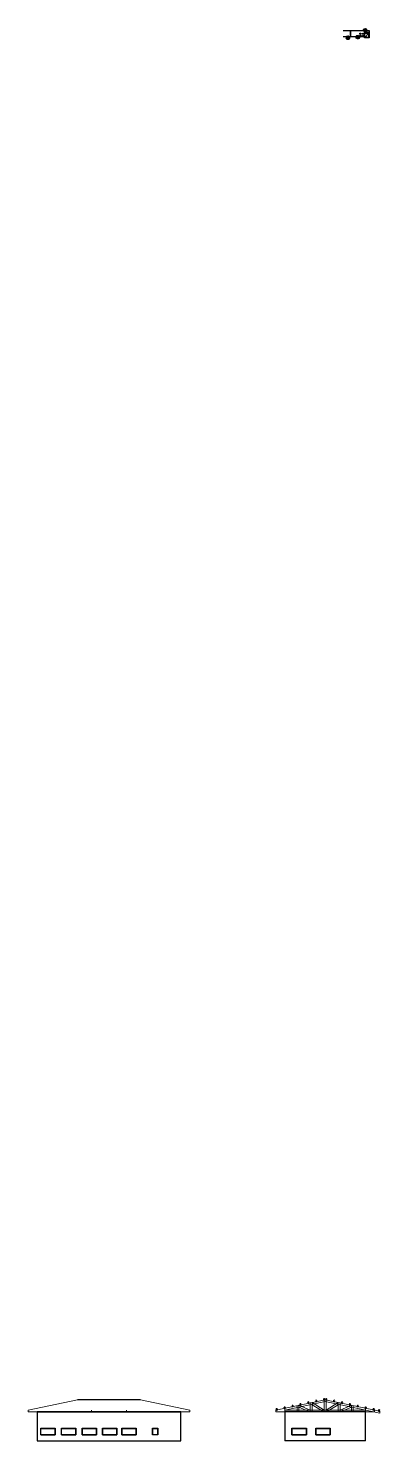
# Model space of a CAD drawing. Header units: millimetres. Extents: x 114 to 1075, y 58 to 426.
# Drawn here: x 646.3 to 707.4, y 180.3 to 425.8 of the extents above; entities that cross this region are included whole.
import ezdxf

# ---------------------------------------------------------------- set-up
doc = ezdxf.new("R2010")
doc.units = ezdxf.units.MM
for name, color, linetype in [('012', 8, 'Continuous'), ('04', 2, 'Continuous'), ('arredii', 80, 'Continuous'), ('infissi', 7, 'Continuous')]:
    doc.layers.add(name, color=color, linetype=linetype)
doc.layers.add('06', color=6, linetype='Continuous', lineweight=35)
doc.layers.add('EST_ACHURADOS', color=142, linetype='Continuous', lineweight=5)

# ---------------------------------------------------------------- blocks, each defined once
blk = doc.blocks.new('Eh-p4')
at = {"color": 9}
blk.add_lwpolyline([(0.14, -0.03), (0.13, 0.09), (0.09, 0.2), (0.06, 0.24), (0.14, 0.27), (0.25, 0.22), (0.26, 0.23), (0.31, 0.19), (0.38, 0.18), (0.38, 0.19), (0.36, 0.19), (0.37, 0.21), (0.42, 0.19), (0.43, 0.22), (0.38, 0.27), (0.33, 0.28), (0.27, 0.27), (0.27, 0.3), (0.19, 0.36), (0.1, 0.38), (-0.06, 0.38), (-0.15, 0.28), (-0.17, 0.14), (-0.16, 0), (-0.1, -0.1), (0.02, -0.17), (0.08, -0.18), (0.19, -0.14), (0.28, -0.09), (0.31, -0.08), (0.36, -0.04), (0.39, -0.04), (0.43, 0), (0.42, 0.05), (0.4, 0.06), (0.38, 0.02), (0.36, 0.02), (0.38, 0.05), (0.37, 0.06), (0.34, 0.03), (0.32, -0.01), (0.29, -0.02), (0.28, -0.01), (0.25, -0.02), (0.25, -0.01)], close=True, dxfattribs=at)
for points in [[(0.06, -0.07), (0.06, -0.01), (0.06, 0.04), (0.07, 0.05), (0.08, 0.07), (0.03, 0.11), (-0.02, 0.1), (-0.09, 0.07), (-0.11, 0.03), (-0.11, -0.02), (-0.09, -0.07), (-0.03, -0.1), (0.06, -0.08), (0.08, -0.04), (0.1, -0.02), (0.1, 0), (0.08, 0.01), (0.08, 0.05)], [(0.06, 0.24), (-0.03, 0.22)], [(0.13, -0.03), (0.1, -0.04)], [(0.26, -0.02), (0.28, -0.09)], [(0.29, -0.02), (0.31, -0.08)]]:
    blk.add_lwpolyline(points, dxfattribs=at)
blk = doc.blocks.new('A$C5A5C21E0')
at = {"layer": '012', "ltscale": 0.1}
for p, q in [((0, 10), (5, 0)), ((5, 10), (0, 0))]:
    blk.add_line(p, q, dxfattribs=at)
at = {"layer": '06', "ltscale": 0.1}
blk.add_lwpolyline([(0, 10), (0, 0), (5, 0), (5, 10)], close=True, dxfattribs=at)

msp = doc.modelspace()

# ---------------------------------------------------------------- linework, layer by layer
at = {"layer": 'arredii', "ltscale": 0.3}
for p, q in [((701.032, 425.397), (702.282, 425.397)), ((702.282, 425.397), (702.282, 424.297)), ((704.19, 424.84), (703.868, 424.84)), ((704.021, 424.977), (704.021, 424.704)), ((704.667, 424.84), (704.345, 424.84)), ((704.498, 424.977), (704.498, 424.704)), ((704.776, 425.011), (704.776, 425.336)), ((704.808, 425.009), (704.808, 425.34)), ((704.846, 425.011), (704.846, 425.336)), ((705.34, 424.82), (704.848, 424.234)), ((704.879, 425.009), (704.879, 425.34)), ((705.233, 424.883), (704.885, 424.883)), ((704.906, 425.011), (704.906, 425.336)), ((704.939, 425.009), (704.939, 425.34)), ((704.971, 425.011), (704.971, 425.336)), ((705.003, 425.009), (705.003, 425.34)), ((705.036, 425.011), (705.036, 425.336)), ((705.069, 425.009), (705.069, 425.34)), ((705.432, 424.792), (705.432, 424.251)), ((702.282, 424.297), (701.032, 424.297)), ((704.19, 424.482), (703.868, 424.482)), ((704.021, 424.62), (704.021, 424.346)), ((704.667, 424.482), (704.345, 424.482)), ((704.498, 424.62), (704.498, 424.346))]:
    msp.add_line(p, q, dxfattribs=at)
msp.add_lwpolyline([(704.746, 424.167), (704.746, 424.297), (702.282, 424.297), (702.282, 425.397), (705.542, 425.397), (705.542, 424.167), (704.746, 424.167)], dxfattribs=at)
for points in [[(705.095, 424.986), (704.751, 424.986), (704.751, 425.371), (705.095, 425.371)], [(705.51, 424.192), (704.775, 424.192), (704.775, 424.97), (705.51, 424.97)], [(705.511, 424.987), (705.116, 424.987), (705.116, 425.372), (705.511, 425.372)]]:
    msp.add_lwpolyline(points, close=True, dxfattribs=at)
for centre, radius in [((704.021, 424.84), 0.119), ((704.021, 424.84), 0.0991), ((704.498, 424.84), 0.119), ((704.498, 424.84), 0.0991), ((705.42, 424.892), 0.0386), ((704.021, 424.482), 0.119), ((704.021, 424.482), 0.0991), ((704.498, 424.482), 0.119), ((704.498, 424.482), 0.0991)]:
    msp.add_circle(centre, radius, dxfattribs=at)
at = {"layer": 'EST_ACHURADOS', "ltscale": 0.1}
for p, q in [((646.257, 185.615), (654.81, 187.428)), ((665.791, 187.428), (674.343, 185.615)), ((689.331, 185.615), (697.883, 187.428)), ((690.873, 185.615), (697.883, 187.101)), ((697.723, 185.615), (695.6, 186.944)), ((697.883, 187.428), (707.375, 185.416)), ((697.883, 187.101), (707.375, 185.089)), ((698.043, 185.615), (700.167, 186.944)), ((690.873, 185.295), (690.873, 185.942)), ((695.28, 185.615), (693.317, 186.46)), ((695.214, 185.295), (693.317, 186.112)), ((697.632, 185.295), (695.6, 186.567)), ((698.135, 185.295), (700.167, 186.567)), ((700.487, 185.615), (702.45, 186.46)), ((700.553, 185.295), (702.45, 186.112)), ((704.893, 185.295), (704.893, 185.942)), ((707.375, 185.416), (707.375, 185.089))]:
    msp.add_line(p, q, dxfattribs=at)
for points in [[(695.6, 186.944), (695.6, 185.295), (695.28, 185.295), (695.28, 186.876)], [(700.167, 186.944), (700.167, 185.295), (700.487, 185.295), (700.487, 186.876)], [(693.317, 186.46), (693.317, 185.295), (692.997, 185.295), (692.997, 186.392)], [(702.45, 186.46), (702.45, 185.295), (702.77, 185.295), (702.77, 186.392)]]:
    msp.add_lwpolyline(points, close=True, dxfattribs=at)
for points in [[(697.723, 187.394), (697.723, 185.295), (698.043, 185.295), (698.043, 187.394)], [(646.257, 185.615), (646.257, 185.295), (663.363, 185.295), (663.363, 185.615)], [(657.238, 185.615), (657.238, 185.295), (674.343, 185.295), (674.343, 185.615)], [(689.331, 185.615), (689.331, 185.295), (706.436, 185.295), (706.436, 185.615)], [(704.893, 185.615), (690.873, 185.615)]]:
    msp.add_lwpolyline(points, dxfattribs=at)
at = {"layer": 'infissi', "color": 146, "lineweight": -3, "true_color": 0x105689}
msp.add_line((665.791, 187.428), (654.81, 187.428), dxfattribs=at)
at = {"layer": 'infissi', "lineweight": -3}
for p, q in [((647.8, 185.295), (647.8, 180.295)), ((647.8, 185.295), (672.8, 185.295)), ((672.801, 185.295), (647.8, 185.295)), ((672.801, 180.295), (672.801, 185.295)), ((704.883, 185.295), (690.883, 185.295)), ((704.893, 185.295), (690.893, 185.295)), ((690.893, 185.295), (690.893, 180.295)), ((704.893, 180.295), (704.893, 185.295)), ((648.425, 181.295), (648.425, 182.495)), ((648.425, 182.495), (650.925, 182.495)), ((648.475, 181.345), (648.475, 182.445)), ((648.475, 182.445), (650.875, 182.445)), ((650.875, 182.445), (650.875, 181.345)), ((650.925, 182.495), (650.925, 181.295)), ((652.018, 181.295), (652.018, 182.495)), ((652.018, 182.495), (654.518, 182.495)), ((652.068, 181.345), (652.068, 182.445)), ((652.068, 182.445), (654.468, 182.445)), ((654.468, 182.445), (654.468, 181.345)), ((654.518, 182.495), (654.518, 181.295)), ((655.643, 181.295), (655.643, 182.495)), ((655.643, 182.495), (658.143, 182.495)), ((655.693, 181.345), (655.693, 182.445)), ((655.693, 182.445), (658.093, 182.445)), ((658.093, 182.445), (658.093, 181.345)), ((658.143, 182.495), (658.143, 181.295)), ((659.17, 181.295), (659.17, 182.495)), ((659.17, 182.495), (661.67, 182.495)), ((659.22, 181.345), (659.22, 182.445)), ((659.22, 182.445), (661.62, 182.445)), ((661.62, 182.445), (661.62, 181.345)), ((661.67, 182.495), (661.67, 181.295)), ((662.521, 181.295), (662.521, 182.495)), ((662.521, 182.495), (665.021, 182.495)), ((662.571, 181.345), (662.571, 182.445)), ((662.571, 182.445), (664.971, 182.445)), ((664.971, 182.445), (664.971, 181.345)), ((665.021, 182.495), (665.021, 181.295)), ((667.882, 181.295), (667.882, 182.495)), ((667.882, 182.495), (668.782, 182.495)), ((667.882, 182.445), (668.782, 182.445)), ((667.932, 181.295), (667.932, 182.495)), ((668.732, 182.495), (668.732, 181.295)), ((668.782, 182.495), (668.782, 181.295)), ((692.112, 181.295), (692.112, 182.495)), ((692.112, 182.495), (694.612, 182.495)), ((692.162, 181.345), (692.162, 182.445)), ((692.162, 182.445), (694.562, 182.445)), ((694.562, 182.445), (694.562, 181.345)), ((694.612, 182.495), (694.612, 181.295)), ((696.25, 181.295), (696.25, 182.495)), ((696.25, 182.495), (698.75, 182.495)), ((696.3, 181.345), (696.3, 182.445)), ((696.3, 182.445), (698.7, 182.445)), ((698.7, 182.445), (698.7, 181.345)), ((698.75, 182.495), (698.75, 181.295)), ((647.8, 180.295), (672.801, 180.295)), ((648.425, 181.295), (650.925, 181.295)), ((650.925, 181.295), (648.425, 181.295)), ((648.425, 181.295), (650.925, 181.295)), ((648.475, 181.345), (650.875, 181.345)), ((652.018, 181.295), (654.518, 181.295)), ((654.518, 181.295), (652.018, 181.295)), ((652.018, 181.295), (654.518, 181.295)), ((652.068, 181.345), (654.468, 181.345)), ((658.143, 181.345), (655.643, 181.345)), ((655.643, 181.295), (658.143, 181.295)), ((658.143, 181.295), (655.643, 181.295)), ((658.143, 181.295), (655.643, 181.295)), ((655.643, 181.295), (658.143, 181.295)), ((655.693, 181.345), (658.093, 181.345)), ((659.17, 181.295), (661.67, 181.295)), ((661.67, 181.295), (659.17, 181.295)), ((659.17, 181.295), (661.67, 181.295)), ((659.22, 181.345), (661.62, 181.345)), ((662.521, 181.295), (665.021, 181.295)), ((665.021, 181.295), (662.521, 181.295)), ((662.521, 181.295), (665.021, 181.295)), ((662.571, 181.345), (664.971, 181.345)), ((668.782, 181.345), (667.882, 181.345)), ((668.782, 181.295), (667.882, 181.295)), ((704.893, 180.295), (690.893, 180.295)), ((694.612, 181.295), (692.112, 181.295)), ((694.612, 181.295), (692.112, 181.295)), ((692.112, 181.295), (694.612, 181.295)), ((692.112, 181.295), (694.612, 181.295)), ((692.112, 181.295), (694.612, 181.295)), ((692.162, 181.345), (694.562, 181.345)), ((692.162, 181.345), (694.562, 181.345)), ((698.75, 181.295), (696.25, 181.295)), ((698.75, 181.295), (696.25, 181.295)), ((696.25, 181.295), (698.75, 181.295)), ((696.25, 181.295), (698.75, 181.295)), ((696.25, 181.295), (698.75, 181.295)), ((696.3, 181.345), (698.7, 181.345)), ((696.3, 181.345), (698.7, 181.345))]:
    msp.add_line(p, q, dxfattribs=at)

# ---------------------------------------------------------------- block references
at = {"layer": '04', "ltscale": 0.1, "yscale": 0.02132856127738526, "zscale": 0.02132856127738526}
for p, xscale, rotation in [((693.555, 186.511), 0.02132856127738526, 11.9678455222569), ((694.928, 186.802), 0.02132856127738526, 11.9678455222569), ((696.301, 187.093), 0.02132856127738526, 11.9678455222569), ((697.675, 187.384), 0.02132856127738526, 11.9678455222569), ((698.092, 187.384), -0.02132856127738526, 348.0321544777431), ((699.465, 187.093), -0.02132856127738526, 348.0321544777431), ((700.839, 186.802), -0.02132856127738526, 348.0321544777431), ((702.212, 186.511), -0.02132856127738526, 348.0321544777431), ((689.435, 185.637), 0.02132856127738526, 11.9678455222569), ((690.808, 185.929), 0.02132856127738526, 11.9678455222569), ((692.182, 186.22), 0.02132856127738526, 11.9678455222569), ((703.585, 186.22), -0.02132856127738526, 348.0321544777431), ((704.959, 185.929), -0.02132856127738526, 348.0321544777431), ((706.332, 185.637), -0.02132856127738526, 348.0321544777431), ((707.27, 185.438), -0.02132856127738526, 348.0321544777431)]:
    msp.add_blockref('A$C5A5C21E0', p, dxfattribs=dict(at, xscale=xscale, rotation=rotation))
at = {"layer": 'arredii', "ltscale": 1.5, "xscale": -1}
for p, rotation in [((704.928, 425.596), 103.3476161244905), ((701.749, 423.998), 283.3476161244906), ((703.465, 424.122), 283.3476161244906)]:
    msp.add_blockref('Eh-p4', p, dxfattribs=dict(at, rotation=rotation))

doc.saveas('drawing.dxf')
